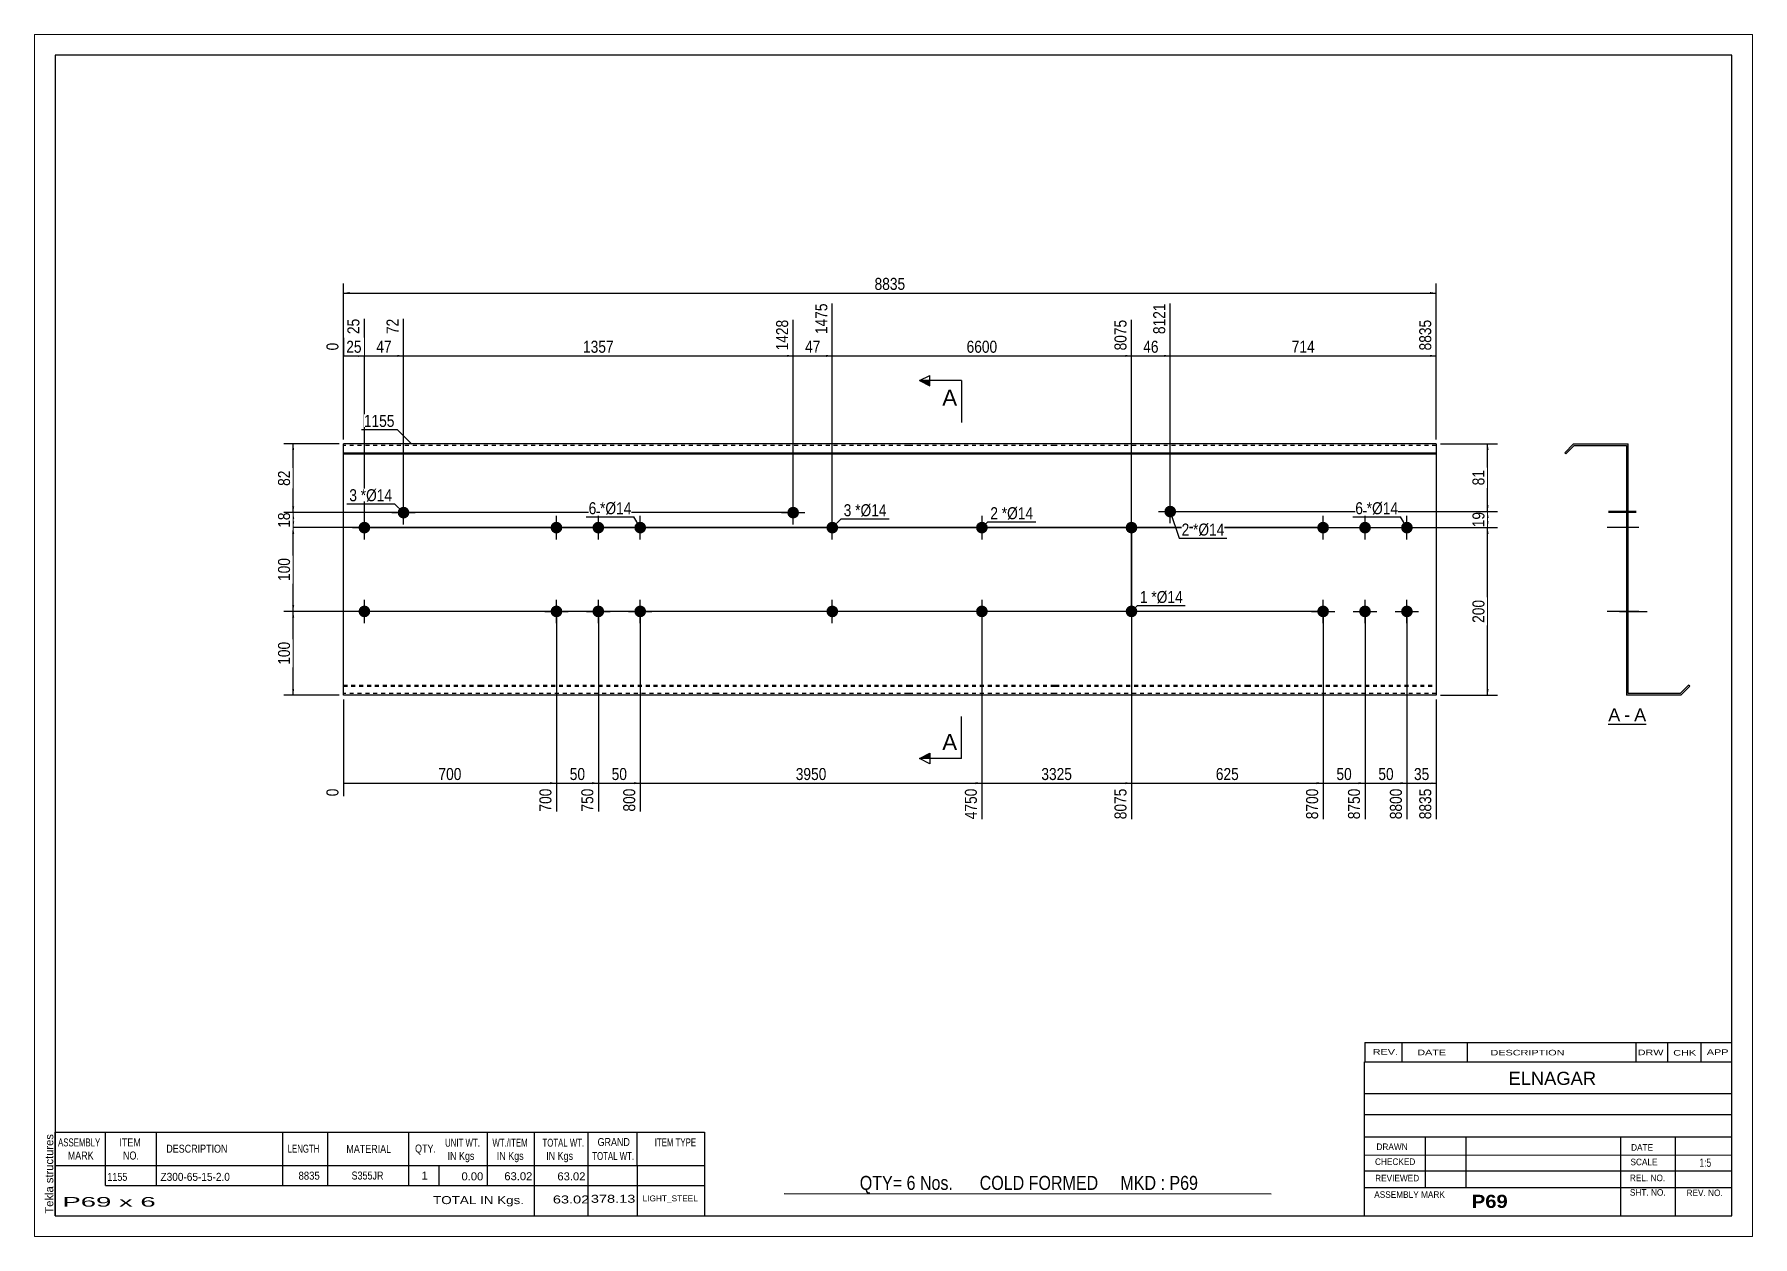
# Paper-space layout 'Layout1' of a CAD drawing. Header units: millimetres. Extents: x 0 to 410, y 0 to 287.
# The model-space entities are those that its viewports show. They can reach past a viewport. Long polylines and large blocks are cut down to what shows.
import ezdxf

# ---------------------------------------------------------------- set-up
doc = ezdxf.new("R2010")
doc.units = ezdxf.units.MM
doc.linetypes.add('DXK_LINE_DOT1', pattern=[1.8814, 0.9407, -0.9407])
doc.layers.add('Viewport layer', color=7, linetype='Continuous', plot=False)
doc.styles.add('Arial', font='ARIAL.TTF', dxfattribs={"height": 0.2})
doc.styles.add('Arial Bold', font='ARIALBD.TTF', dxfattribs={"height": 0.2})
doc.styles.add('Arial Narrow', font='ARIALN.TTF', dxfattribs={"height": 0.2})

# ---------------------------------------------------------------- blocks, each defined once
blk = doc.blocks.new('Unknown-629086529-1922')
at = {"color": 5, "linetype": 'Continuous'}
for p, q in [((331.25, 122.75), (-68.75, 122.75)), ((-68.75, 122.75), (-68.75, -154.25)), ((331.25, -154.25), (331.25, 122.75)), ((-68.75, -154.25), (331.25, -154.25))]:
    blk.add_line(p, q, dxfattribs=at)
at = {"color": 174, "linetype": 'Continuous', "style": 'Arial'}
blk.add_text('Tekla structures', height=1.9102, rotation=90, dxfattribs=at).set_placement((-69.25, -153.75))
blk = doc.blocks.new('Unknown-629086529-12 - 1236')
at = {"color": 7, "linetype": 'Continuous'}
blk.add_line((301.81, -36.95), (310.84, -36.95), dxfattribs=at)
at = {"color": 0, "linetype": 'Continuous'}
blk.add_wipeout([(304.65, -36.2), (304.65, -33), (301.81, -33), (301.81, -36.2)], dxfattribs=at)
blk.add_wipeout([(307.03, -36.2), (307.03, -33), (305.61, -33), (305.61, -36.2)], dxfattribs=at)
at = {"color": 96, "linetype": 'Continuous', "style": 'Arial'}
blk.add_text('A', height=3.06, dxfattribs=at).set_placement((301.81, -36.2))
at = {"color": 0, "linetype": 'Continuous'}
blk.add_wipeout([(310.84, -36.2), (310.84, -33), (307.99, -33), (307.99, -36.2)], dxfattribs=at)
at = {"color": 96, "linetype": 'Continuous', "style": 'Arial'}
for s, p in [('-', (305.61, -36.2)), ('A', (307.99, -36.2))]:
    blk.add_text(s, height=3.06, dxfattribs=at).set_placement(p)
blk = doc.blocks.new('Bolt-629086529-1223 - 1203')
at = {"linetype": 'Continuous'}
blk.add_hatch(color=3, dxfattribs=at).paths.add_polyline_path([(3.6, 10, -1), (6.4, 10, -1)])
at = {"color": 3, "linetype": 'Continuous'}
for p, q in [((5, 7.2), (5, 12.8)), ((2.2, 10), (7.8, 10))]:
    blk.add_line(p, q, dxfattribs=at)
blk = doc.blocks.new('Part-629086529-1218 - 1203')
at = {"color": 2, "linetype": 'Continuous'}
for p, q in [((0, -30), (0, 30)), ((32.53, 30), (0, 30)), ((89.02, 30), (32.63, 30)), ((134.84, 30), (89.12, 30)), ((169.74, 30), (134.94, 30)), ((215.47, 30), (169.84, 30)), ((260.76, 30), (215.57, 30)), ((260.76, 30), (260.76, -30)), ((0, 27.88), (32.53, 27.88)), ((0, 27.6), (32.53, 27.6)), ((32.63, 27.88), (89.02, 27.88)), ((32.63, 27.6), (89.02, 27.6)), ((89.12, 27.88), (134.84, 27.88)), ((89.12, 27.6), (134.84, 27.6)), ((134.94, 27.88), (169.74, 27.88)), ((134.94, 27.6), (169.74, 27.6)), ((169.84, 27.88), (215.47, 27.88)), ((169.84, 27.6), (215.47, 27.6)), ((215.57, 27.88), (260.76, 27.88)), ((215.57, 27.6), (260.76, 27.6)), ((32.53, -30), (0, -30)), ((89.02, -30), (32.63, -30)), ((134.84, -30), (89.12, -30)), ((169.74, -30), (134.94, -30)), ((215.47, -30), (169.84, -30)), ((260.76, -30), (215.57, -30))]:
    blk.add_line(p, q, dxfattribs=at)
at = {"color": 7, "linetype": 'DXK_LINE_DOT1'}
for p, q in [((32.53, 29.6), (0, 29.6)), ((89.02, 29.6), (32.63, 29.6)), ((134.84, 29.6), (89.12, 29.6)), ((169.74, 29.6), (134.94, 29.6)), ((215.47, 29.6), (169.84, 29.6)), ((260.76, 29.6), (215.57, 29.6)), ((0, -27.6), (32.53, -27.6)), ((0, -27.88), (32.53, -27.88)), ((32.63, -27.6), (89.02, -27.6)), ((32.63, -27.88), (89.02, -27.88)), ((89.12, -27.6), (134.84, -27.6)), ((89.12, -27.88), (134.84, -27.88)), ((134.94, -27.6), (169.74, -27.6)), ((134.94, -27.88), (169.74, -27.88)), ((169.84, -27.6), (215.47, -27.6)), ((169.84, -27.88), (215.47, -27.88)), ((215.57, -27.6), (260.76, -27.6)), ((215.57, -27.88), (260.76, -27.88)), ((32.53, -29.6), (0, -29.6)), ((89.02, -29.6), (32.63, -29.6)), ((134.84, -29.6), (89.12, -29.6)), ((169.74, -29.6), (134.94, -29.6)), ((215.47, -29.6), (169.84, -29.6)), ((260.76, -29.6), (215.57, -29.6))]:
    blk.add_line(p, q, dxfattribs=at)
blk = doc.blocks.new('Bolt-629086529-1219 - 1203')
at = {"linetype": 'Continuous'}
for points in [[(232.36, 10, -1), (235.16, 10, -1)], [(242.36, 10, -1), (245.16, 10, -1)], [(252.36, 10, -1), (255.16, 10, -1)], [(232.36, -10, -1), (235.16, -10, -1)], [(242.36, -10, -1), (245.16, -10, -1)], [(252.36, -10, -1), (255.16, -10, -1)]]:
    blk.add_hatch(color=3, dxfattribs=at).paths.add_polyline_path(points)
at = {"color": 3, "linetype": 'Continuous'}
for p, q in [((233.76, 7.2), (233.76, 12.8)), ((243.76, 7.2), (243.76, 12.8)), ((253.76, 7.2), (253.76, 12.8)), ((230.96, 10), (236.56, 10)), ((240.96, 10), (246.56, 10)), ((250.96, 10), (256.56, 10)), ((233.76, -12.8), (233.76, -7.2)), ((243.76, -12.8), (243.76, -7.2)), ((253.76, -12.8), (253.76, -7.2)), ((230.96, -10), (236.56, -10)), ((240.96, -10), (246.56, -10)), ((250.96, -10), (256.56, -10))]:
    blk.add_line(p, q, dxfattribs=at)
blk = doc.blocks.new('Bolt-629086529-1220 - 1203')
at = {"linetype": 'Continuous'}
for points in [[(49.42, 10, -1), (52.22, 10, -1)], [(59.42, 10, -1), (62.22, 10, -1)], [(69.42, 10, -1), (72.22, 10, -1)], [(49.42, -10, -1), (52.22, -10, -1)], [(59.42, -10, -1), (62.22, -10, -1)], [(69.42, -10, -1), (72.22, -10, -1)]]:
    blk.add_hatch(color=3, dxfattribs=at).paths.add_polyline_path(points)
at = {"color": 3, "linetype": 'Continuous'}
for p, q in [((50.82, 7.2), (50.82, 12.8)), ((60.82, 7.2), (60.82, 12.8)), ((70.82, 7.2), (70.82, 12.8)), ((48.02, 10), (53.62, 10)), ((58.02, 10), (63.62, 10)), ((68.02, 10), (73.62, 10)), ((50.82, -12.8), (50.82, -7.2)), ((60.82, -12.8), (60.82, -7.2)), ((70.82, -12.8), (70.82, -7.2)), ((48.02, -10), (53.62, -10)), ((58.02, -10), (63.62, -10)), ((68.02, -10), (73.62, -10))]:
    blk.add_line(p, q, dxfattribs=at)
blk = doc.blocks.new('Bolt-629086529-1221 - 1203')
at = {"linetype": 'Continuous'}
blk.add_hatch(color=3, dxfattribs=at).paths.add_polyline_path([(105.91, 13.58, -1), (108.71, 13.58, -1)])
at = {"color": 3, "linetype": 'Continuous'}
for p, q in [((104.51, 13.58), (110.11, 13.58)), ((107.31, 10.78), (107.31, 16.38))]:
    blk.add_line(p, q, dxfattribs=at)
blk = doc.blocks.new('Bolt-629086529-1222 - 1203')
at = {"linetype": 'Continuous'}
blk.add_hatch(color=3, dxfattribs=at).paths.add_polyline_path([(12.94, 13.58, -1), (15.74, 13.58, -1)])
at = {"color": 3, "linetype": 'Continuous'}
for p, q in [((11.54, 13.58), (17.14, 13.58)), ((14.34, 10.78), (14.34, 16.38))]:
    blk.add_line(p, q, dxfattribs=at)
blk = doc.blocks.new('Bolt-629086529-1224 - 1203')
at = {"linetype": 'Continuous'}
blk.add_hatch(color=3, dxfattribs=at).paths.add_polyline_path([(115.25, 10, -1), (118.05, 10, -1)])
at = {"color": 3, "linetype": 'Continuous'}
for p, q in [((116.65, 7.2), (116.65, 12.8)), ((113.85, 10), (119.45, 10))]:
    blk.add_line(p, q, dxfattribs=at)
blk = doc.blocks.new('Bolt-629086529-1225 - 1203')
at = {"linetype": 'Continuous'}
blk.add_hatch(color=3, dxfattribs=at).paths.add_polyline_path([(195.88, 13.83, -1), (198.68, 13.83, -1)])
at = {"color": 3, "linetype": 'Continuous'}
for p, q in [((197.28, 11.03), (197.28, 16.63)), ((194.48, 13.83), (200.08, 13.83))]:
    blk.add_line(p, q, dxfattribs=at)
blk = doc.blocks.new('Bolt-629086529-1226 - 1203')
at = {"linetype": 'Continuous'}
blk.add_hatch(color=3, dxfattribs=at).paths.add_polyline_path([(115.25, -10, -1), (118.05, -10, -1)])
at = {"color": 3, "linetype": 'Continuous'}
for p, q in [((116.65, -12.8), (116.65, -7.2)), ((119.45, -10), (113.85, -10))]:
    blk.add_line(p, q, dxfattribs=at)
blk = doc.blocks.new('Bolt-629086529-1227 - 1203')
at = {"linetype": 'Continuous'}
blk.add_hatch(color=3, dxfattribs=at).paths.add_polyline_path([(3.6, -10, -1), (6.4, -10, -1)])
at = {"color": 3, "linetype": 'Continuous'}
for p, q in [((5, -12.8), (5, -7.2)), ((7.8, -10), (2.2, -10))]:
    blk.add_line(p, q, dxfattribs=at)
blk = doc.blocks.new('Bolt-629086529-1228 - 1203')
at = {"linetype": 'Continuous'}
blk.add_hatch(color=3, dxfattribs=at).paths.add_polyline_path([(186.64, 10, -1), (189.44, 10, -1)])
at = {"color": 3, "linetype": 'Continuous'}
for p, q in [((188.04, 7.2), (188.04, 12.8)), ((185.24, 10), (190.84, 10))]:
    blk.add_line(p, q, dxfattribs=at)
blk = doc.blocks.new('Bolt-629086529-1229 - 1203')
at = {"linetype": 'Continuous'}
blk.add_hatch(color=3, dxfattribs=at).paths.add_polyline_path([(189.44, -10, -1), (186.64, -10, -1)])
at = {"color": 3, "linetype": 'Continuous'}
for p, q in [((188.04, -7.2), (188.04, -12.8)), ((190.84, -10), (185.24, -10))]:
    blk.add_line(p, q, dxfattribs=at)
blk = doc.blocks.new('Bolt-629086529-1230 - 1203')
at = {"linetype": 'Continuous'}
for points in [[(153.74, 10, -1), (150.94, 10, -1)], [(153.74, -10, -1), (150.94, -10, -1)]]:
    blk.add_hatch(color=3, dxfattribs=at).paths.add_polyline_path(points)
at = {"color": 3, "linetype": 'Continuous'}
for p, q in [((152.34, 12.8), (152.34, 7.2)), ((155.14, 10), (149.54, 10)), ((152.34, -7.2), (152.34, -12.8)), ((155.14, -10), (149.54, -10))]:
    blk.add_line(p, q, dxfattribs=at)
blk = doc.blocks.new('Bolt-629086529-1240 - 1236')
at = {"linetype": 'Continuous'}
for points in [[(306.12, 11.4), (306.12, 8.6), (306.52, 8.6), (306.52, 11.4)], [(306.12, 11.4), (306.12, 8.6), (306.52, 8.6), (306.52, 11.4)], [(306.12, 11.4), (306.12, 8.6), (306.52, 8.6), (306.52, 11.4)], [(306.12, -8.6), (306.12, -11.4), (306.52, -11.4), (306.52, -8.6)], [(306.12, -8.6), (306.12, -11.4), (306.52, -11.4), (306.52, -8.6)], [(306.12, -8.6), (306.12, -11.4), (306.52, -11.4), (306.52, -8.6)]]:
    blk.add_hatch(color=3, dxfattribs=at).paths.add_polyline_path(points)
at = {"color": 3, "linetype": 'Continuous'}
for p, q in [((309.12, 10), (301.52, 10)), ((309.12, 10), (301.52, 10)), ((309.12, 10), (301.52, 10)), ((306.52, 11.4), (306.12, 11.4)), ((306.52, 11.4), (306.12, 11.4)), ((306.52, 11.4), (306.12, 11.4)), ((306.52, 8.6), (306.12, 8.6)), ((306.52, 8.6), (306.12, 8.6)), ((306.52, 8.6), (306.12, 8.6)), ((309.12, -10), (301.52, -10)), ((309.12, -10), (301.52, -10)), ((309.12, -10), (301.52, -10)), ((306.52, -8.6), (306.12, -8.6)), ((306.52, -8.6), (306.12, -8.6)), ((306.52, -8.6), (306.12, -8.6)), ((306.52, -11.4), (306.12, -11.4)), ((306.52, -11.4), (306.12, -11.4)), ((306.52, -11.4), (306.12, -11.4))]:
    blk.add_line(p, q, dxfattribs=at)
blk = doc.blocks.new('Part-629086529-1238 - 1236')
at = {"color": 2, "linetype": 'Continuous'}
for p, q in [((293.52, 30), (291.4, 27.88)), ((291.68, 27.6), (293.69, 29.6)), ((293.52, 30), (306.52, 30)), ((293.69, 29.6), (306.12, 29.6)), ((306.12, 29.6), (306.12, -30)), ((306.52, -29.6), (306.52, 30)), ((291.4, 27.88), (291.68, 27.6)), ((320.96, -27.6), (318.96, -29.6)), ((319.12, -30), (321.24, -27.88)), ((321.24, -27.88), (320.96, -27.6)), ((319.12, -30), (306.12, -30)), ((318.96, -29.6), (306.52, -29.6))]:
    blk.add_line(p, q, dxfattribs=at)
blk = doc.blocks.new('Bolt-629086529-1239 - 1236')
at = {"linetype": 'Continuous'}
for points in [[(306.12, 11.4), (306.12, 8.6), (306.52, 8.6), (306.52, 11.4)], [(306.12, 11.4), (306.12, 8.6), (306.52, 8.6), (306.52, 11.4)], [(306.12, 11.4), (306.12, 8.6), (306.52, 8.6), (306.52, 11.4)], [(306.12, -8.6), (306.12, -11.4), (306.52, -11.4), (306.52, -8.6)], [(306.12, -8.6), (306.12, -11.4), (306.52, -11.4), (306.52, -8.6)], [(306.12, -8.6), (306.12, -11.4), (306.52, -11.4), (306.52, -8.6)]]:
    blk.add_hatch(color=3, dxfattribs=at).paths.add_polyline_path(points)
at = {"color": 3, "linetype": 'Continuous'}
for p, q in [((309.12, 10), (301.52, 10)), ((309.12, 10), (301.52, 10)), ((309.12, 10), (301.52, 10)), ((306.52, 11.4), (306.12, 11.4)), ((306.52, 11.4), (306.12, 11.4)), ((306.52, 11.4), (306.12, 11.4)), ((306.52, 8.6), (306.12, 8.6)), ((306.52, 8.6), (306.12, 8.6)), ((306.52, 8.6), (306.12, 8.6)), ((309.12, -10), (301.52, -10)), ((309.12, -10), (301.52, -10)), ((309.12, -10), (301.52, -10)), ((306.52, -8.6), (306.12, -8.6)), ((306.52, -8.6), (306.12, -8.6)), ((306.52, -8.6), (306.12, -8.6)), ((306.52, -11.4), (306.12, -11.4)), ((306.52, -11.4), (306.12, -11.4)), ((306.52, -11.4), (306.12, -11.4))]:
    blk.add_line(p, q, dxfattribs=at)
blk = doc.blocks.new('Bolt-629086529-1241 - 1236')
at = {"linetype": 'Continuous'}
blk.add_hatch(color=3, dxfattribs=at).paths.add_polyline_path([(306.12, 14.98), (306.12, 12.18), (306.52, 12.18), (306.52, 14.98)])
at = {"color": 3, "linetype": 'Continuous'}
for p, q in [((308.42, 13.58), (301.82, 13.58)), ((306.52, 14.98), (306.12, 14.98)), ((306.52, 12.18), (306.12, 12.18))]:
    blk.add_line(p, q, dxfattribs=at)
blk = doc.blocks.new('Bolt-629086529-1242 - 1236')
at = {"linetype": 'Continuous'}
blk.add_hatch(color=3, dxfattribs=at).paths.add_polyline_path([(306.12, 14.98), (306.12, 12.18), (306.52, 12.18), (306.52, 14.98)])
at = {"color": 3, "linetype": 'Continuous'}
for p, q in [((308.42, 13.58), (301.82, 13.58)), ((306.52, 14.98), (306.12, 14.98)), ((306.52, 12.18), (306.12, 12.18))]:
    blk.add_line(p, q, dxfattribs=at)
blk = doc.blocks.new('Bolt-629086529-1243 - 1236')
at = {"linetype": 'Continuous'}
blk.add_hatch(color=3, dxfattribs=at).paths.add_polyline_path([(306.12, 11.4), (306.12, 8.6), (306.52, 8.6), (306.52, 11.4)])
at = {"color": 3, "linetype": 'Continuous'}
for p, q in [((308.42, 10), (301.82, 10)), ((306.52, 11.4), (306.12, 11.4)), ((306.52, 8.6), (306.12, 8.6))]:
    blk.add_line(p, q, dxfattribs=at)
blk = doc.blocks.new('Bolt-629086529-1244 - 1236')
at = {"linetype": 'Continuous'}
blk.add_hatch(color=3, dxfattribs=at).paths.add_polyline_path([(306.12, 11.4), (306.12, 8.6), (306.52, 8.6), (306.52, 11.4)])
at = {"color": 3, "linetype": 'Continuous'}
for p, q in [((308.42, 10), (301.82, 10)), ((306.52, 11.4), (306.12, 11.4)), ((306.52, 8.6), (306.12, 8.6))]:
    blk.add_line(p, q, dxfattribs=at)
blk = doc.blocks.new('Bolt-629086529-1245 - 1236')
at = {"linetype": 'Continuous'}
blk.add_hatch(color=3, dxfattribs=at).paths.add_polyline_path([(306.12, 15.23), (306.12, 12.43), (306.52, 12.43), (306.52, 15.23)])
at = {"color": 3, "linetype": 'Continuous'}
for p, q in [((308.42, 13.83), (301.82, 13.83)), ((306.52, 15.23), (306.12, 15.23)), ((306.52, 12.43), (306.12, 12.43))]:
    blk.add_line(p, q, dxfattribs=at)
blk = doc.blocks.new('Bolt-629086529-1246 - 1236')
at = {"linetype": 'Continuous'}
blk.add_hatch(color=3, dxfattribs=at).paths.add_polyline_path([(306.12, -8.6), (306.12, -11.4), (306.52, -11.4), (306.52, -8.6)])
at = {"color": 3, "linetype": 'Continuous'}
for p, q in [((304.52, -10), (311.12, -10)), ((306.12, -8.6), (306.52, -8.6)), ((306.12, -11.4), (306.52, -11.4))]:
    blk.add_line(p, q, dxfattribs=at)
blk = doc.blocks.new('Bolt-629086529-1247 - 1236')
at = {"linetype": 'Continuous'}
blk.add_hatch(color=3, dxfattribs=at).paths.add_polyline_path([(306.12, -8.6), (306.12, -11.4), (306.52, -11.4), (306.52, -8.6)])
at = {"color": 3, "linetype": 'Continuous'}
for p, q in [((304.52, -10), (311.12, -10)), ((306.12, -8.6), (306.52, -8.6)), ((306.12, -11.4), (306.52, -11.4))]:
    blk.add_line(p, q, dxfattribs=at)
blk = doc.blocks.new('Bolt-629086529-1248 - 1236')
at = {"linetype": 'Continuous'}
blk.add_hatch(color=3, dxfattribs=at).paths.add_polyline_path([(306.12, 11.4), (306.12, 8.6), (306.52, 8.6), (306.52, 11.4)])
at = {"color": 3, "linetype": 'Continuous'}
for p, q in [((308.42, 10), (301.82, 10)), ((306.52, 11.4), (306.12, 11.4)), ((306.52, 8.6), (306.12, 8.6))]:
    blk.add_line(p, q, dxfattribs=at)
blk = doc.blocks.new('Bolt-629086529-1249 - 1236')
at = {"linetype": 'Continuous'}
blk.add_hatch(color=3, dxfattribs=at).paths.add_polyline_path([(306.52, -11.4), (306.52, -8.6), (306.12, -8.6), (306.12, -11.4)])
at = {"color": 3, "linetype": 'Continuous'}
for p, q in [((306.52, -8.6), (306.12, -8.6)), ((308.12, -10), (306.12, -10)), ((306.52, -11.4), (306.12, -11.4))]:
    blk.add_line(p, q, dxfattribs=at)
blk = doc.blocks.new('Bolt-629086529-1250 - 1236')
at = {"linetype": 'Continuous'}
for points in [[(306.52, 8.6), (306.52, 11.4), (306.12, 11.4), (306.12, 8.6)], [(306.52, -11.4), (306.52, -8.6), (306.12, -8.6), (306.12, -11.4)]]:
    blk.add_hatch(color=3, dxfattribs=at).paths.add_polyline_path(points)
at = {"color": 3, "linetype": 'Continuous'}
for p, q in [((306.52, 10), (302.12, 10)), ((306.52, 11.4), (306.12, 11.4)), ((306.52, 8.6), (306.12, 8.6)), ((306.52, -10), (302.12, -10)), ((306.52, -8.6), (306.12, -8.6)), ((306.52, -11.4), (306.12, -11.4))]:
    blk.add_line(p, q, dxfattribs=at)
blk = doc.blocks.new('StraightDimension-629086529-1367 - 1203')
at = {"linetype": 'Continuous'}
for points in [[(272.75, 12.33), (273, 13.83), (273.25, 12.33)], [(273.25, 11.5), (273, 10), (272.75, 11.5)]]:
    blk.add_hatch(color=7, dxfattribs=at).paths.add_polyline_path(points)
at = {"color": 7, "linetype": 'Continuous'}
for p, q in [((198.28, 13.83), (275.4, 13.83)), ((273, 10), (273, 13.83)), ((6, 10), (275.4, 10))]:
    blk.add_line(p, q, dxfattribs=at)
at = {"color": 0}
blk.add_wipeout([(272.85, 14.34), (268.65, 14.34), (268.65, 9.49), (272.85, 9.49)], dxfattribs=at)
at = {"color": 3, "style": 'Arial Narrow'}
blk.add_text('19', height=2.863, rotation=90.0002, dxfattribs=at).set_placement((272.25, 10.09))
blk = doc.blocks.new('StraightDimension-629086529-1303 - 1203')
at = {"linetype": 'Continuous'}
blk.add_hatch(color=7, dxfattribs=at).paths.add_polyline_path([(12.84, 51.25), (14.34, 51), (12.84, 50.75)])
at = {"color": 7, "linetype": 'Continuous'}
for p, q in [((5, 11), (5, 59.86)), ((14.34, 14.58), (14.34, 59.86)), ((5, 51), (14.34, 51))]:
    blk.add_line(p, q, dxfattribs=at)
at = {"color": 0}
blk.add_wipeout([(12.1, 51.15), (12.1, 55.35), (7.24, 55.35), (7.24, 51.15)], dxfattribs=at)
at = {"color": 0, "linetype": 'Continuous'}
blk.add_wipeout([(13.74, 60.46), (9.54, 60.46), (9.54, 55.6), (13.74, 55.6)], dxfattribs=at)
at = {"color": 3, "linetype": 'Continuous', "style": 'Arial Narrow'}
blk.add_text('72', height=2.863, rotation=90.0002, dxfattribs=at).set_placement((13.14, 56.2))
at = {"color": 3, "style": 'Arial Narrow'}
blk.add_text('47', height=2.863, dxfattribs=at).set_placement((7.84, 51.75))
blk = doc.blocks.new('StraightDimension-629086529-1301 - 1203')
at = {"linetype": 'Continuous'}
blk.add_hatch(color=7, dxfattribs=at).paths.add_polyline_path([(115.15, 51.25), (116.65, 51), (115.15, 50.75)])
at = {"color": 7, "linetype": 'Continuous'}
for p, q in [((116.65, 11), (116.65, 63.51)), ((107.31, 14.58), (107.31, 59.61)), ((107.31, 51), (116.65, 51))]:
    blk.add_line(p, q, dxfattribs=at)
at = {"color": 0}
blk.add_wipeout([(114.41, 51.15), (114.41, 55.35), (109.55, 55.35), (109.55, 51.15)], dxfattribs=at)
at = {"color": 0, "linetype": 'Continuous'}
blk.add_wipeout([(116.05, 64.11), (111.85, 64.11), (111.85, 55.6), (116.05, 55.6)], dxfattribs=at)
at = {"color": 3, "linetype": 'Continuous', "style": 'Arial Narrow'}
blk.add_text('1475', height=2.863, rotation=90.0002, dxfattribs=at).set_placement((115.45, 56.2))
at = {"color": 3, "style": 'Arial Narrow'}
blk.add_text('47', height=2.863, dxfattribs=at).set_placement((110.15, 51.75))
blk = doc.blocks.new('StraightDimension-629086529-1261 - 1203')
at = {"linetype": 'Continuous'}
blk.add_hatch(color=7, dxfattribs=at).paths.add_polyline_path([(259.26, -50.75), (260.76, -51), (259.26, -51.25)])
at = {"color": 7, "linetype": 'Continuous'}
for p, q in [((253.76, -11), (253.76, -59.61)), ((260.76, -31), (260.76, -59.61)), ((253.76, -51), (260.76, -51))]:
    blk.add_line(p, q, dxfattribs=at)
at = {"color": 0}
blk.add_wipeout([(259.69, -50.85), (259.69, -46.65), (254.84, -46.65), (254.84, -50.85)], dxfattribs=at)
at = {"color": 0, "linetype": 'Continuous'}
blk.add_wipeout([(260.16, -51.7), (255.96, -51.7), (255.96, -60.21), (260.16, -60.21)], dxfattribs=at)
at = {"color": 3, "style": 'Arial Narrow'}
blk.add_text('35', height=2.863, dxfattribs=at).set_placement((255.44, -50.25))
at = {"color": 3, "linetype": 'Continuous', "style": 'Arial Narrow'}
blk.add_text('8835', height=2.863, rotation=90.0002, dxfattribs=at).set_placement((259.56, -59.61))
blk = doc.blocks.new('StraightDimension-629086529-1333 - 1203')
at = {"linetype": 'Continuous'}
for points in [[(-12.25, -11.5), (-12, -10), (-11.75, -11.5)], [(-11.75, -28.5), (-12, -30), (-12.25, -28.5)]]:
    blk.add_hatch(color=7, dxfattribs=at).paths.add_polyline_path(points)
at = {"color": 7, "linetype": 'Continuous'}
for p, q in [((232.76, -10), (-14.25, -10)), ((-12, -30), (-12, -10)), ((-1, -30), (-14.25, -30))]:
    blk.add_line(p, q, dxfattribs=at)
at = {"color": 0}
blk.add_wipeout([(-12.15, -16.66), (-16.35, -16.66), (-16.35, -23.34), (-12.15, -23.34)], dxfattribs=at)
at = {"color": 3, "style": 'Arial Narrow'}
blk.add_text('100', height=2.863, rotation=90.0002, dxfattribs=at).set_placement((-12.75, -22.74))
blk = doc.blocks.new('StraightDimension-629086529-1262 - 1203')
at = {"linetype": 'Continuous'}
blk.add_hatch(color=7, dxfattribs=at).paths.add_polyline_path([(252.26, -50.75), (253.76, -51), (252.26, -51.25)])
at = {"color": 7, "linetype": 'Continuous'}
for p, q in [((243.76, -11), (243.76, -59.61)), ((253.76, -11), (253.76, -59.61)), ((243.76, -51), (253.76, -51))]:
    blk.add_line(p, q, dxfattribs=at)
at = {"color": 0}
blk.add_wipeout([(251.19, -50.85), (251.19, -46.65), (246.34, -46.65), (246.34, -50.85)], dxfattribs=at)
at = {"color": 0, "linetype": 'Continuous'}
blk.add_wipeout([(253.16, -51.7), (248.96, -51.7), (248.96, -60.21), (253.16, -60.21)], dxfattribs=at)
at = {"color": 3, "style": 'Arial Narrow'}
blk.add_text('50', height=2.863, dxfattribs=at).set_placement((246.94, -50.25))
at = {"color": 3, "linetype": 'Continuous', "style": 'Arial Narrow'}
blk.add_text('8800', height=2.863, rotation=90.0002, dxfattribs=at).set_placement((252.56, -59.61))
blk = doc.blocks.new('StraightDimension-629086529-1263 - 1203')
at = {"linetype": 'Continuous'}
blk.add_hatch(color=7, dxfattribs=at).paths.add_polyline_path([(242.26, -50.75), (243.76, -51), (242.26, -51.25)])
at = {"color": 7, "linetype": 'Continuous'}
for p, q in [((233.76, -11), (233.76, -59.61)), ((243.76, -11), (243.76, -59.61)), ((233.76, -51), (243.76, -51))]:
    blk.add_line(p, q, dxfattribs=at)
at = {"color": 0}
blk.add_wipeout([(241.19, -50.85), (241.19, -46.65), (236.34, -46.65), (236.34, -50.85)], dxfattribs=at)
at = {"color": 0, "linetype": 'Continuous'}
blk.add_wipeout([(243.16, -51.7), (238.96, -51.7), (238.96, -60.21), (243.16, -60.21)], dxfattribs=at)
at = {"color": 3, "style": 'Arial Narrow'}
blk.add_text('50', height=2.863, dxfattribs=at).set_placement((236.94, -50.25))
at = {"color": 3, "linetype": 'Continuous', "style": 'Arial Narrow'}
blk.add_text('8750', height=2.863, rotation=90.0002, dxfattribs=at).set_placement((242.56, -59.61))
blk = doc.blocks.new('StraightDimension-629086529-1264 - 1203')
at = {"linetype": 'Continuous'}
blk.add_hatch(color=7, dxfattribs=at).paths.add_polyline_path([(232.26, -50.75), (233.76, -51), (232.26, -51.25)])
at = {"color": 7, "linetype": 'Continuous'}
for p, q in [((188.04, 9), (188.04, -59.61)), ((233.76, -11), (233.76, -59.61)), ((188.04, -51), (233.76, -51))]:
    blk.add_line(p, q, dxfattribs=at)
at = {"color": 0}
blk.add_wipeout([(214.24, -50.85), (214.24, -46.65), (207.56, -46.65), (207.56, -50.85)], dxfattribs=at)
at = {"color": 0, "linetype": 'Continuous'}
blk.add_wipeout([(233.16, -51.7), (228.96, -51.7), (228.96, -60.21), (233.16, -60.21)], dxfattribs=at)
at = {"color": 3, "style": 'Arial Narrow'}
blk.add_text('625', height=2.863, dxfattribs=at).set_placement((208.16, -50.25))
at = {"color": 3, "linetype": 'Continuous', "style": 'Arial Narrow'}
blk.add_text('8700', height=2.863, rotation=90.0002, dxfattribs=at).set_placement((232.56, -59.61))
blk = doc.blocks.new('StraightDimension-629086529-1265 - 1203')
at = {"linetype": 'Continuous'}
blk.add_hatch(color=7, dxfattribs=at).paths.add_polyline_path([(186.54, -50.75), (188.04, -51), (186.54, -51.25)])
at = {"color": 7, "linetype": 'Continuous'}
for p, q in [((188.04, 9), (188.04, -59.61)), ((152.34, -11), (152.34, -59.61)), ((152.34, -51), (188.04, -51))]:
    blk.add_line(p, q, dxfattribs=at)
at = {"color": 0}
blk.add_wipeout([(174.45, -50.85), (174.45, -46.65), (165.93, -46.65), (165.93, -50.85)], dxfattribs=at)
at = {"color": 0, "linetype": 'Continuous'}
blk.add_wipeout([(187.44, -51.7), (183.24, -51.7), (183.24, -60.21), (187.44, -60.21)], dxfattribs=at)
at = {"color": 3, "style": 'Arial Narrow'}
blk.add_text('3325', height=2.863, dxfattribs=at).set_placement((166.53, -50.25))
at = {"color": 3, "linetype": 'Continuous', "style": 'Arial Narrow'}
blk.add_text('8075', height=2.863, rotation=90.0002, dxfattribs=at).set_placement((186.84, -59.61))
blk = doc.blocks.new('StraightDimension-629086529-1266 - 1203')
at = {"linetype": 'Continuous'}
blk.add_hatch(color=7, dxfattribs=at).paths.add_polyline_path([(150.84, -50.75), (152.34, -51), (150.84, -51.25)])
at = {"color": 7, "linetype": 'Continuous'}
for p, q in [((70.82, -11), (70.82, -57.78)), ((152.34, -11), (152.34, -59.61)), ((70.82, -51), (152.34, -51))]:
    blk.add_line(p, q, dxfattribs=at)
at = {"color": 0}
blk.add_wipeout([(115.84, -50.85), (115.84, -46.65), (107.33, -46.65), (107.33, -50.85)], dxfattribs=at)
at = {"color": 0, "linetype": 'Continuous'}
blk.add_wipeout([(151.74, -51.7), (147.54, -51.7), (147.54, -60.21), (151.74, -60.21)], dxfattribs=at)
at = {"color": 3, "style": 'Arial Narrow'}
blk.add_text('3950', height=2.863, dxfattribs=at).set_placement((107.93, -50.25))
at = {"color": 3, "linetype": 'Continuous', "style": 'Arial Narrow'}
blk.add_text('4750', height=2.863, rotation=90.0002, dxfattribs=at).set_placement((151.14, -59.61))
blk = doc.blocks.new('StraightDimension-629086529-1332 - 1203')
at = {"linetype": 'Continuous'}
for points in [[(-12.25, 8.5), (-12, 10), (-11.75, 8.5)], [(-11.75, -8.5), (-12, -10), (-12.25, -8.5)]]:
    blk.add_hatch(color=7, dxfattribs=at).paths.add_polyline_path(points)
at = {"color": 7, "linetype": 'Continuous'}
for p, q in [((232.76, 10), (-14.25, 10)), ((-12, -10), (-12, 10)), ((232.76, -10), (-14.25, -10))]:
    blk.add_line(p, q, dxfattribs=at)
at = {"color": 0}
blk.add_wipeout([(-12.15, 3.34), (-16.35, 3.34), (-16.35, -3.34), (-12.15, -3.34)], dxfattribs=at)
at = {"color": 3, "style": 'Arial Narrow'}
blk.add_text('100', height=2.863, rotation=90.0002, dxfattribs=at).set_placement((-12.75, -2.74))
blk = doc.blocks.new('StraightDimension-629086529-1267 - 1203')
at = {"linetype": 'Continuous'}
blk.add_hatch(color=7, dxfattribs=at).paths.add_polyline_path([(69.32, -50.75), (70.82, -51), (69.32, -51.25)])
at = {"color": 7, "linetype": 'Continuous'}
for p, q in [((60.82, -11), (60.82, -57.78)), ((70.82, -11), (70.82, -57.78)), ((60.82, -51), (70.82, -51))]:
    blk.add_line(p, q, dxfattribs=at)
at = {"color": 0}
blk.add_wipeout([(68.25, -50.85), (68.25, -46.65), (63.4, -46.65), (63.4, -50.85)], dxfattribs=at)
at = {"color": 0, "linetype": 'Continuous'}
blk.add_wipeout([(70.22, -51.7), (66.02, -51.7), (66.02, -58.38), (70.22, -58.38)], dxfattribs=at)
at = {"color": 3, "style": 'Arial Narrow'}
blk.add_text('50', height=2.863, dxfattribs=at).set_placement((64, -50.25))
at = {"color": 3, "linetype": 'Continuous', "style": 'Arial Narrow'}
blk.add_text('800', height=2.863, rotation=90.0002, dxfattribs=at).set_placement((69.62, -57.78))
blk = doc.blocks.new('StraightDimension-629086529-1331 - 1203')
at = {"linetype": 'Continuous'}
for points in [[(-12.25, 12.08), (-12, 13.58), (-11.75, 12.08)], [(-11.75, 11.5), (-12, 10), (-12.25, 11.5)]]:
    blk.add_hatch(color=7, dxfattribs=at).paths.add_polyline_path(points)
at = {"color": 7, "linetype": 'Continuous'}
for p, q in [((106.31, 13.58), (-14.25, 13.58)), ((-12, 10), (-12, 13.58)), ((232.76, 10), (-14.25, 10))]:
    blk.add_line(p, q, dxfattribs=at)
at = {"color": 0}
blk.add_wipeout([(-12.15, 14.22), (-16.35, 14.22), (-16.35, 9.36), (-12.15, 9.36)], dxfattribs=at)
at = {"color": 3, "style": 'Arial Narrow'}
blk.add_text('18', height=2.863, rotation=90.0002, dxfattribs=at).set_placement((-12.75, 9.96))
blk = doc.blocks.new('StraightDimension-629086529-1268 - 1203')
at = {"linetype": 'Continuous'}
blk.add_hatch(color=7, dxfattribs=at).paths.add_polyline_path([(59.32, -50.75), (60.82, -51), (59.32, -51.25)])
at = {"color": 7, "linetype": 'Continuous'}
for p, q in [((50.82, -11), (50.82, -57.78)), ((60.82, -11), (60.82, -57.78)), ((50.82, -51), (60.82, -51))]:
    blk.add_line(p, q, dxfattribs=at)
at = {"color": 0}
blk.add_wipeout([(58.25, -50.85), (58.25, -46.65), (53.4, -46.65), (53.4, -50.85)], dxfattribs=at)
at = {"color": 0, "linetype": 'Continuous'}
blk.add_wipeout([(60.22, -51.7), (56.02, -51.7), (56.02, -58.38), (60.22, -58.38)], dxfattribs=at)
at = {"color": 3, "style": 'Arial Narrow'}
blk.add_text('50', height=2.863, dxfattribs=at).set_placement((54, -50.25))
at = {"color": 3, "linetype": 'Continuous', "style": 'Arial Narrow'}
blk.add_text('750', height=2.863, rotation=90.0002, dxfattribs=at).set_placement((59.62, -57.78))
blk = doc.blocks.new('StraightDimension-629086529-1269 - 1203')
at = {"linetype": 'Continuous'}
blk.add_hatch(color=7, dxfattribs=at).paths.add_polyline_path([(49.32, -50.75), (50.82, -51), (49.32, -51.25)])
at = {"color": 7, "linetype": 'Continuous'}
for p, q in [((50.82, -11), (50.82, -57.78)), ((0, -31), (0, -54.13)), ((0, -51), (50.82, -51))]:
    blk.add_line(p, q, dxfattribs=at)
at = {"color": 0}
blk.add_wipeout([(28.75, -50.85), (28.75, -46.65), (22.07, -46.65), (22.07, -50.85)], dxfattribs=at)
at = {"color": 0, "linetype": 'Continuous'}
for points in [[(-0.6, -51.7), (-4.8, -51.7), (-4.8, -54.73), (-0.6, -54.73)], [(50.22, -51.7), (46.02, -51.7), (46.02, -58.38), (50.22, -58.38)]]:
    blk.add_wipeout(points, dxfattribs=at)
at = {"color": 3, "style": 'Arial Narrow'}
blk.add_text('700', height=2.863, dxfattribs=at).set_placement((22.67, -50.25))
at = {"color": 3, "linetype": 'Continuous', "style": 'Arial Narrow'}
for s, height, p in [('0', 2.86, (-1.2, -54.13)), ('700', 2.863, (49.62, -57.78))]:
    blk.add_text(s, height=height, rotation=90.0002, dxfattribs=at).set_placement(p)
blk = doc.blocks.new('StraightDimension-629086529-1298 - 1203')
at = {"linetype": 'Continuous'}
blk.add_hatch(color=7, dxfattribs=at).paths.add_polyline_path([(259.26, 51.25), (260.76, 51), (259.26, 50.75)])
at = {"color": 7, "linetype": 'Continuous'}
for p, q in [((197.28, 14.83), (197.28, 63.51)), ((260.76, 31), (260.76, 59.61)), ((197.28, 51), (260.76, 51))]:
    blk.add_line(p, q, dxfattribs=at)
at = {"color": 0, "linetype": 'Continuous'}
blk.add_wipeout([(260.16, 60.21), (255.96, 60.21), (255.96, 51.7), (260.16, 51.7)], dxfattribs=at)
at = {"color": 0}
blk.add_wipeout([(232.36, 51.15), (232.36, 55.35), (225.68, 55.35), (225.68, 51.15)], dxfattribs=at)
at = {"color": 3, "linetype": 'Continuous', "style": 'Arial Narrow'}
blk.add_text('8835', height=2.863, rotation=90.0002, dxfattribs=at).set_placement((259.56, 52.3))
at = {"color": 3, "style": 'Arial Narrow'}
blk.add_text('714', height=2.863, dxfattribs=at).set_placement((226.28, 51.75))
blk = doc.blocks.new('StraightDimension-629086529-1299 - 1203')
at = {"linetype": 'Continuous'}
blk.add_hatch(color=7, dxfattribs=at).paths.add_polyline_path([(195.78, 51.25), (197.28, 51), (195.78, 50.75)])
at = {"color": 7, "linetype": 'Continuous'}
for p, q in [((197.28, 14.83), (197.28, 63.51)), ((188.04, -9), (188.04, 59.61)), ((188.04, 51), (197.28, 51))]:
    blk.add_line(p, q, dxfattribs=at)
at = {"color": 0}
blk.add_wipeout([(195.08, 51.15), (195.08, 55.35), (190.23, 55.35), (190.23, 51.15)], dxfattribs=at)
at = {"color": 0, "linetype": 'Continuous'}
blk.add_wipeout([(196.68, 64.11), (192.48, 64.11), (192.48, 55.6), (196.68, 55.6)], dxfattribs=at)
at = {"color": 3, "linetype": 'Continuous', "style": 'Arial Narrow'}
blk.add_text('8121', height=2.863, rotation=90.0002, dxfattribs=at).set_placement((196.08, 56.2))
at = {"color": 3, "style": 'Arial Narrow'}
blk.add_text('46', height=2.863, dxfattribs=at).set_placement((190.83, 51.75))
blk = doc.blocks.new('StraightDimension-629086529-1300 - 1203')
at = {"linetype": 'Continuous'}
blk.add_hatch(color=7, dxfattribs=at).paths.add_polyline_path([(186.54, 51.25), (188.04, 51), (186.54, 50.75)])
at = {"color": 7, "linetype": 'Continuous'}
for p, q in [((116.65, 11), (116.65, 63.51)), ((188.04, -9), (188.04, 59.61)), ((116.65, 51), (188.04, 51))]:
    blk.add_line(p, q, dxfattribs=at)
at = {"color": 0, "linetype": 'Continuous'}
blk.add_wipeout([(187.44, 60.21), (183.24, 60.21), (183.24, 51.7), (187.44, 51.7)], dxfattribs=at)
at = {"color": 0}
blk.add_wipeout([(156.6, 51.15), (156.6, 55.35), (148.09, 55.35), (148.09, 51.15)], dxfattribs=at)
at = {"color": 3, "linetype": 'Continuous', "style": 'Arial Narrow'}
blk.add_text('8075', height=2.863, rotation=90.0002, dxfattribs=at).set_placement((186.84, 52.3))
at = {"color": 3, "style": 'Arial Narrow'}
blk.add_text('6600', height=2.863, dxfattribs=at).set_placement((148.69, 51.75))
blk = doc.blocks.new('StraightDimension-629086529-1366 - 1203')
at = {"linetype": 'Continuous'}
for points in [[(272.75, 28.5), (273, 30), (273.25, 28.5)], [(273.25, 15.33), (273, 13.83), (272.75, 15.33)]]:
    blk.add_hatch(color=7, dxfattribs=at).paths.add_polyline_path(points)
at = {"color": 7, "linetype": 'Continuous'}
for p, q in [((261.76, 30), (275.4, 30)), ((273, 13.83), (273, 30)), ((198.28, 13.83), (275.4, 13.83))]:
    blk.add_line(p, q, dxfattribs=at)
at = {"color": 0}
blk.add_wipeout([(272.85, 24.34), (268.65, 24.34), (268.65, 19.49), (272.85, 19.49)], dxfattribs=at)
at = {"color": 3, "style": 'Arial Narrow'}
blk.add_text('81', height=2.863, rotation=90.0002, dxfattribs=at).set_placement((272.25, 20.09))
blk = doc.blocks.new('StraightDimension-629086529-1302 - 1203')
at = {"linetype": 'Continuous'}
blk.add_hatch(color=7, dxfattribs=at).paths.add_polyline_path([(105.81, 51.25), (107.31, 51), (105.81, 50.75)])
at = {"color": 7, "linetype": 'Continuous'}
for p, q in [((14.34, 14.58), (14.34, 59.86)), ((107.31, 14.58), (107.31, 59.61)), ((14.34, 51), (107.31, 51))]:
    blk.add_line(p, q, dxfattribs=at)
at = {"color": 0, "linetype": 'Continuous'}
blk.add_wipeout([(106.71, 60.21), (102.51, 60.21), (102.51, 51.7), (106.71, 51.7)], dxfattribs=at)
at = {"color": 0}
blk.add_wipeout([(65.08, 51.15), (65.08, 55.35), (56.57, 55.35), (56.57, 51.15)], dxfattribs=at)
at = {"color": 3, "linetype": 'Continuous', "style": 'Arial Narrow'}
blk.add_text('1428', height=2.863, rotation=90.0002, dxfattribs=at).set_placement((106.11, 52.3))
at = {"color": 3, "style": 'Arial Narrow'}
blk.add_text('1357', height=2.863, dxfattribs=at).set_placement((57.17, 51.75))
blk = doc.blocks.new('StraightDimension-629086529-1368 - 1203')
at = {"linetype": 'Continuous'}
for points in [[(272.75, 8.5), (273, 10), (273.25, 8.5)], [(273.25, -28.5), (273, -30), (272.75, -28.5)]]:
    blk.add_hatch(color=7, dxfattribs=at).paths.add_polyline_path(points)
at = {"color": 7, "linetype": 'Continuous'}
for p, q in [((6, 10), (275.4, 10)), ((273, -30), (273, 10)), ((261.76, -30), (275.4, -30))]:
    blk.add_line(p, q, dxfattribs=at)
at = {"color": 0}
blk.add_wipeout([(272.85, -6.66), (268.65, -6.66), (268.65, -13.34), (272.85, -13.34)], dxfattribs=at)
at = {"color": 3, "style": 'Arial Narrow'}
blk.add_text('200', height=2.863, rotation=90.0002, dxfattribs=at).set_placement((272.25, -12.74))
blk = doc.blocks.new('StraightDimension-629086529-1304 - 1203')
at = {"linetype": 'Continuous'}
blk.add_hatch(color=7, dxfattribs=at).paths.add_polyline_path([(3.5, 51.25), (5, 51), (3.5, 50.75)])
at = {"color": 7, "linetype": 'Continuous'}
for p, q in [((5, 11), (5, 59.86)), ((0, 31), (0, 54.13)), ((0, 51), (5, 51))]:
    blk.add_line(p, q, dxfattribs=at)
at = {"color": 0}
blk.add_wipeout([(4.93, 51.15), (4.93, 55.35), (0.07, 55.35), (0.07, 51.15)], dxfattribs=at)
at = {"color": 0, "linetype": 'Continuous'}
blk.add_wipeout([(4.4, 60.46), (0.2, 60.46), (0.2, 55.6), (4.4, 55.6)], dxfattribs=at)
blk.add_wipeout([(-0.6, 54.73), (-4.8, 54.73), (-4.8, 51.7), (-0.6, 51.7)], dxfattribs=at)
at = {"color": 3, "linetype": 'Continuous', "style": 'Arial Narrow'}
for s, height, p in [('25', 2.863, (3.8, 56.2)), ('0', 2.86, (-1.2, 52.3))]:
    blk.add_text(s, height=height, rotation=90.0002, dxfattribs=at).set_placement(p)
at = {"color": 3, "style": 'Arial Narrow'}
blk.add_text('25', height=2.863, dxfattribs=at).set_placement((0.67, 51.75))
blk = doc.blocks.new('StraightDimension-629086529-1330 - 1203')
at = {"linetype": 'Continuous'}
for points in [[(-12.25, 28.5), (-12, 30), (-11.75, 28.5)], [(-11.75, 15.08), (-12, 13.58), (-12.25, 15.08)]]:
    blk.add_hatch(color=7, dxfattribs=at).paths.add_polyline_path(points)
at = {"color": 7, "linetype": 'Continuous'}
for p, q in [((-1, 30), (-14.25, 30)), ((-12, 13.58), (-12, 30)), ((106.31, 13.58), (-14.25, 13.58))]:
    blk.add_line(p, q, dxfattribs=at)
at = {"color": 0}
blk.add_wipeout([(-12.15, 24.22), (-16.35, 24.22), (-16.35, 19.36), (-12.15, 19.36)], dxfattribs=at)
at = {"color": 3, "style": 'Arial Narrow'}
blk.add_text('82', height=2.863, rotation=90.0002, dxfattribs=at).set_placement((-12.75, 19.96))
blk = doc.blocks.new('StraightDimension-629086529-1378 - 1203')
at = {"linetype": 'Continuous'}
for points in [[(1.5, 65.75), (0, 66), (1.5, 66.25)], [(259.26, 66.25), (260.76, 66), (259.26, 65.75)]]:
    blk.add_hatch(color=7, dxfattribs=at).paths.add_polyline_path(points)
at = {"color": 7, "linetype": 'Continuous'}
for p, q in [((0, 31), (0, 68.25)), ((0, 66), (260.76, 66)), ((260.76, 31), (260.76, 68.25))]:
    blk.add_line(p, q, dxfattribs=at)
at = {"color": 0}
blk.add_wipeout([(134.64, 66.15), (134.64, 70.35), (126.13, 70.35), (126.13, 66.15)], dxfattribs=at)
at = {"color": 3, "style": 'Arial Narrow'}
blk.add_text('8835', height=2.863, dxfattribs=at).set_placement((126.73, 66.75))
blk = doc.blocks.new('CBS_BOM-629086529-1950')
at = {"color": 7, "linetype": 'Continuous'}
for p, q in [((-68.78, -142.28), (-68.78, -134.28)), ((-68.78, -134.28), (86.14, -134.28)), ((-56.78, -142.28), (-56.78, -134.28)), ((-44.59, -142.28), (-44.59, -134.28)), ((-14.43, -142.28), (-14.43, -134.28)), ((-3.75, -142.28), (-3.75, -134.28)), ((15.57, -142.28), (15.57, -134.28)), ((34.37, -142.28), (34.37, -134.28)), ((45.58, -142.28), (45.58, -134.28)), ((58.37, -142.28), (58.37, -134.28)), ((70.12, -142.28), (70.12, -134.28)), ((86.14, -134.29), (86.14, -142.27)), ((-68.78, -142.28), (86.14, -142.28)), ((-68.78, -147.08), (-68.78, -142.28)), ((-56.78, -147.08), (-56.78, -142.28)), ((-44.59, -147.08), (-44.59, -142.28)), ((-14.43, -147.08), (-14.43, -142.28)), ((-3.75, -147.08), (-3.75, -142.28)), ((15.57, -147.08), (15.57, -142.28)), ((22.83, -147.08), (22.83, -142.28)), ((34.37, -147.08), (34.37, -142.28)), ((45.58, -147.08), (45.58, -142.28)), ((58.37, -147.08), (58.37, -142.28)), ((70.14, -147.08), (70.14, -142.28)), ((86.14, -142.28), (86.14, -147.08)), ((-68.78, -154.28), (-68.78, -147.1)), ((-56.78, -147.08), (86.14, -147.08)), ((45.58, -154.28), (45.58, -147.1)), ((58.37, -154.28), (58.37, -147.1)), ((70.18, -154.28), (70.18, -147.1)), ((86.14, -147.08), (86.14, -154.28)), ((-68.78, -154.28), (86.14, -154.28))]:
    blk.add_line(p, q, dxfattribs=at)
at = {"color": 3, "linetype": 'Continuous', "style": 'Arial'}
for s, height, width, p in [('ASSEMBLY', 1.91, 0.7, (-68.1, -137.71)), ('MARK', 1.91, 0.8, (-65.78, -140.84)), ('ITEM', 1.91, 0.8, (-53.45, -137.71)), ('NO.', 1.91, 0.8, (-52.6, -140.84)), ('DESCRIPTION', 1.9102, 0.8, (-42.27, -139.21)), ('LENGTH', 1.91, 0.7, (-13.32, -139.21)), ('MATERIAL', 1.91, 0.8, (0.7, -139.26)), ('QTY.', 1.91, 0.8, (17.09, -139.18)), ('UNIT WT.', 1.91, 0.7, (24.26, -137.78)), ('IN Kgs', 1.91, 0.8, (24.84, -140.92)), ('WT./ITEM', 1.91, 0.7, (35.55, -137.78)), ('IN Kgs', 1.91, 0.8, (36.59, -140.92)), ('TOTAL WT.', 1.91, 0.7, (47.49, -137.78)), ('IN Kgs', 1.91, 0.8, (48.38, -140.92)), ('TOTAL WT.', 1.91, 0.7, (59.38, -140.96)), ('GRAND', 1.91, 0.8, (60.64, -137.62)), ('ITEM TYPE', 1.91, 0.7, (74.28, -137.7))]:
    blk.add_text(s, height=height, dxfattribs=dict(at, width=width)).set_placement(p)
at = {"color": 7, "linetype": 'Continuous', "style": 'Arial'}
for s, height, width, p in [('1155', 1.91, 0.8, (-56.32, -145.93)), ('Z300-65-15-2.0', 1.9102, 0.9, (-43.65, -145.93)), ('8835', 1.91, 0.85, (-10.71, -145.65)), ('S355JR', 1.91, 0.8, (1.94, -145.62))]:
    blk.add_text(s, height=height, dxfattribs=dict(at, width=width)).set_placement(p)
for s, p in [('1', (18.66, -145.62)), ('0.00', (28.17, -145.81)), ('63.02', (38.39, -145.78)), ('63.02', (51.06, -145.81))]:
    blk.add_text(s, height=1.91, dxfattribs=at).set_placement(p)
at = {"color": 6, "linetype": 'Continuous', "style": 'Arial'}
for s, height, width, p in [('P69 x 6', 2.292, 2.05, (-67.06, -152.09)), ('TOTAL IN Kgs.', 1.9102, 1.2, (21.38, -151.48)), ('63.02', 1.91, 1.3, (49.97, -151.33)), ('378.13', 1.91, 1.3, (59.04, -151.17))]:
    blk.add_text(s, height=height, dxfattribs=dict(at, width=width)).set_placement(p)
blk.add_text('LIGHT_STEEL', height=1.4135, dxfattribs=at).set_placement((71.39, -150.83))
blk = doc.blocks.new('CBS_CALLOFF-629086529-1951')
at = {"color": 7, "linetype": 'Continuous'}
blk.add_line((105.13, -148.98), (221.36, -149), dxfattribs=at)
at = {"color": 3, "linetype": 'Continuous', "style": 'Arial Narrow'}
blk.add_text('QTY= 6 Nos.      COLD FORMED     MKD : P69', height=3.3405, dxfattribs=at).set_placement((123.2, -148.09))
blk = doc.blocks.new('CBS_NAME_BLOG-629086529-1952')
at = {"color": 7, "linetype": 'Continuous'}
for p, q in [((243.66, -117.5), (331.18, -117.5)), ((243.66, -154.21), (243.66, -117.5)), ((243.66, -125.04), (331.18, -125.04)), ((243.73, -130.09), (331.25, -130.09)), ((243.66, -135.46), (331.18, -135.46)), ((258.18, -147.57), (258.18, -135.47)), ((267.87, -147.54), (267.87, -135.47)), ((304.78, -154.21), (304.78, -135.48)), ((317.83, -154.21), (317.83, -135.47)), ((243.67, -139.76), (331.25, -139.74)), ((243.66, -143.51), (331.18, -143.51)), ((243.66, -147.55), (331.18, -147.55)), ((243.66, -154.25), (331.25, -154.25))]:
    blk.add_line(p, q, dxfattribs=at)
at = {"color": 3, "linetype": 'Continuous', "style": 'Arial'}
blk.add_text('ELNAGAR', height=3.133, dxfattribs=at).set_placement((277.98, -123.03))
at = {"color": 3, "linetype": 'Continuous'}
for s, height, style, width, p in [('DRAWN', 1.566, 'Arial', 0.9, (246.49, -138.57)), ('DATE', 1.566, 'Arial', 0.9, (307.25, -138.73)), ('CHECKED', 1.566, 'Arial', 0.9, (246.14, -142.14)), ('SCALE', 1.566, 'Arial', 0.9, (307.1, -142.21)), ('1:5', 1.957, 'Arial Narrow', 0.9, (323.55, -142.57)), ('REVIEWED', 1.566, 'Arial', 0.9, (246.18, -146.06)), ('REL. NO.', 1.566, 'Arial', 0.9, (306.96, -146.01)), ('ASSEMBLY MARK', 1.5663, 'Arial', 0.9, (245.96, -149.99)), ('P69', 3.131, 'Arial Bold', 1.1, (269.24, -152.39)), ('SHT. NO.', 1.566, 'Arial', 0.9, (306.96, -149.48)), ('REV. NO.', 1.566, 'Arial', 0.9, (320.48, -149.57))]:
    blk.add_text(s, height=height, dxfattribs=dict(at, style=style, width=width)).set_placement(p)
blk = doc.blocks.new('CBS_REVISION-629086529-1953')
at = {"color": 7, "linetype": 'Continuous'}
for p, q in [((243.74, -112.87), (331.24, -112.87)), ((243.74, -112.87), (243.74, -117.5)), ((252.54, -112.87), (252.54, -117.5)), ((268.13, -112.87), (268.13, -117.44)), ((308.39, -112.87), (308.39, -117.5)), ((315.93, -112.87), (315.93, -117.5)), ((323.88, -112.87), (323.88, -117.5)), ((243.74, -117.5), (331.24, -117.5))]:
    blk.add_line(p, q, dxfattribs=at)
at = {"color": 7, "style": 'Arial Narrow', "width": 1.7}
for s, height, p in [('REV.', 1.326, (245.6, -115.82)), ('DATE', 1.326, (256.23, -115.94)), ('DESCRIPTION', 1.3257, (273.71, -115.99)), ('DRW', 1.326, (308.82, -115.93)), ('CHK', 1.326, (317.31, -116.02)), ('APP', 1.326, (325.31, -115.87))]:
    blk.add_text(s, height=height, dxfattribs=at).set_placement(p)
blk = doc.blocks.new('MarkSet-629086529-1400 - 1203')
at = {"color": 0}
blk.add_wipeout([(3.22, 16.3), (3.22, 19.3), (1.4, 19.3), (1.4, 16.3)], dxfattribs=at)
blk.add_wipeout([(3.22, 16.3), (3.22, 19.3), (1.4, 19.3), (1.4, 16.3)], dxfattribs=at)
blk.add_wipeout([(5.4, 16.3), (5.4, 19.3), (4.12, 19.3), (4.12, 16.3)], dxfattribs=at)
blk.add_wipeout([(5.4, 16.3), (5.4, 19.3), (4.12, 19.3), (4.12, 16.3)], dxfattribs=at)
at = {"color": 3, "style": 'Arial Narrow'}
blk.add_text('3', height=2.86, dxfattribs=at).set_placement((1.4, 16.3))
at = {"color": 0}
blk.add_wipeout([(11.62, 16.3), (11.62, 19.3), (5.4, 19.3), (5.4, 16.3)], dxfattribs=at)
blk.add_wipeout([(11.62, 16.3), (11.62, 19.3), (5.4, 19.3), (5.4, 16.3)], dxfattribs=at)
at = {"color": 7, "linetype": 'Continuous'}
for p in [(0.8, 15.7), (14.34, 13.58)]:
    blk.add_line(p, (12.22, 15.7), dxfattribs=at)
at = {"color": 3, "style": 'Arial Narrow'}
for s, height, p in [('*', 2.86, (4.12, 16.3)), ('Ø14', 2.863, (5.4, 16.3))]:
    blk.add_text(s, height=height, dxfattribs=at).set_placement(p)
blk = doc.blocks.new('Mark-629086529-1412 - 1203')
at = {"color": 0}
blk.add_wipeout([(156.19, 12.01), (156.19, 15.01), (154.36, 15.01), (154.36, 12.01)], dxfattribs=at)
blk.add_wipeout([(156.19, 12.01), (156.19, 15.01), (154.36, 15.01), (154.36, 12.01)], dxfattribs=at)
at = {"color": 7, "linetype": 'Continuous'}
blk.add_line((152.34, 10), (153.76, 11.41), dxfattribs=at)
at = {"color": 0}
blk.add_wipeout([(158.36, 12.01), (158.36, 15.01), (157.09, 15.01), (157.09, 12.01)], dxfattribs=at)
blk.add_wipeout([(158.36, 12.01), (158.36, 15.01), (157.09, 15.01), (157.09, 12.01)], dxfattribs=at)
at = {"color": 3, "style": 'Arial Narrow'}
blk.add_text('2', height=2.86, dxfattribs=at).set_placement((154.36, 12.01))
at = {"color": 0}
blk.add_wipeout([(164.58, 12.01), (164.58, 15.01), (158.36, 15.01), (158.36, 12.01)], dxfattribs=at)
blk.add_wipeout([(164.58, 12.01), (164.58, 15.01), (158.36, 15.01), (158.36, 12.01)], dxfattribs=at)
at = {"color": 7, "linetype": 'Continuous'}
blk.add_line((153.76, 11.41), (165.18, 11.41), dxfattribs=at)
at = {"color": 3, "style": 'Arial Narrow'}
for s, height, p in [('*', 2.86, (157.09, 12.01)), ('Ø14', 2.863, (158.36, 12.01))]:
    blk.add_text(s, height=height, dxfattribs=at).set_placement(p)
blk = doc.blocks.new('Mark-629086529-1411 - 1203')
at = {"color": 0}
blk.add_wipeout([(191.88, -7.99), (191.88, -4.99), (190.05, -4.99), (190.05, -7.99)], dxfattribs=at)
blk.add_wipeout([(191.88, -7.99), (191.88, -4.99), (190.05, -4.99), (190.05, -7.99)], dxfattribs=at)
at = {"color": 7, "linetype": 'Continuous'}
blk.add_line((188.04, -10), (189.45, -8.59), dxfattribs=at)
at = {"color": 0}
blk.add_wipeout([(194.06, -7.99), (194.06, -4.99), (192.78, -4.99), (192.78, -7.99)], dxfattribs=at)
blk.add_wipeout([(194.06, -7.99), (194.06, -4.99), (192.78, -4.99), (192.78, -7.99)], dxfattribs=at)
at = {"color": 3, "style": 'Arial Narrow'}
blk.add_text('1', height=2.86, dxfattribs=at).set_placement((190.05, -7.99))
at = {"color": 0}
blk.add_wipeout([(200.27, -7.99), (200.27, -4.99), (194.06, -4.99), (194.06, -7.99)], dxfattribs=at)
blk.add_wipeout([(200.27, -7.99), (200.27, -4.99), (194.06, -4.99), (194.06, -7.99)], dxfattribs=at)
at = {"color": 7, "linetype": 'Continuous'}
blk.add_line((189.45, -8.59), (200.87, -8.59), dxfattribs=at)
at = {"color": 3, "style": 'Arial Narrow'}
for s, height, p in [('*', 2.86, (192.78, -7.99)), ('Ø14', 2.863, (194.06, -7.99))]:
    blk.add_text(s, height=height, dxfattribs=at).set_placement(p)
blk = doc.blocks.new('MarkSet-629086529-1406 - 1203')
at = {"color": 0}
blk.add_wipeout([(201.83, 8.11), (201.83, 11.11), (200, 11.11), (200, 8.11)], dxfattribs=at)
blk.add_wipeout([(201.83, 8.11), (201.83, 11.11), (200, 11.11), (200, 8.11)], dxfattribs=at)
at = {"color": 7, "linetype": 'Continuous'}
blk.add_line((197.28, 13.83), (199.4, 7.51), dxfattribs=at)
at = {"color": 0}
blk.add_wipeout([(204, 8.11), (204, 11.11), (202.73, 11.11), (202.73, 8.11)], dxfattribs=at)
blk.add_wipeout([(204, 8.11), (204, 11.11), (202.73, 11.11), (202.73, 8.11)], dxfattribs=at)
at = {"color": 3, "style": 'Arial Narrow'}
blk.add_text('2', height=2.86, dxfattribs=at).set_placement((200, 8.11))
at = {"color": 0}
blk.add_wipeout([(210.22, 8.11), (210.22, 11.11), (204, 11.11), (204, 8.11)], dxfattribs=at)
blk.add_wipeout([(210.22, 8.11), (210.22, 11.11), (204, 11.11), (204, 8.11)], dxfattribs=at)
at = {"color": 7, "linetype": 'Continuous'}
blk.add_line((199.4, 7.51), (210.82, 7.51), dxfattribs=at)
at = {"color": 3, "style": 'Arial Narrow'}
for s, height, p in [('*', 2.86, (202.73, 8.11)), ('Ø14', 2.863, (204, 8.11))]:
    blk.add_text(s, height=height, dxfattribs=at).set_placement(p)
blk = doc.blocks.new('Mark-629086529-1410 - 1203')
at = {"color": 0}
blk.add_wipeout([(60.33, 13.2), (60.33, 16.2), (58.51, 16.2), (58.51, 13.2)], dxfattribs=at)
blk.add_wipeout([(60.33, 13.2), (60.33, 16.2), (58.51, 16.2), (58.51, 13.2)], dxfattribs=at)
blk.add_wipeout([(62.51, 13.2), (62.51, 16.2), (61.23, 16.2), (61.23, 13.2)], dxfattribs=at)
blk.add_wipeout([(62.51, 13.2), (62.51, 16.2), (61.23, 16.2), (61.23, 13.2)], dxfattribs=at)
at = {"color": 3, "style": 'Arial Narrow'}
blk.add_text('6', height=2.86, dxfattribs=at).set_placement((58.51, 13.2))
at = {"color": 0}
blk.add_wipeout([(68.72, 13.2), (68.72, 16.2), (62.51, 16.2), (62.51, 13.2)], dxfattribs=at)
blk.add_wipeout([(68.72, 13.2), (68.72, 16.2), (62.51, 16.2), (62.51, 13.2)], dxfattribs=at)
at = {"color": 7, "linetype": 'Continuous'}
for p in [(57.91, 12.6), (70.82, 10)]:
    blk.add_line(p, (69.32, 12.6), dxfattribs=at)
at = {"color": 3, "style": 'Arial Narrow'}
for s, height, p in [('*', 2.86, (61.23, 13.2)), ('Ø14', 2.863, (62.51, 13.2))]:
    blk.add_text(s, height=height, dxfattribs=at).set_placement(p)
blk = doc.blocks.new('SectionMark-629086529-1259 - 1203')
at = {"linetype": 'Continuous'}
for points in [[(139.94, 45.1), (139.94, 43.85), (137.44, 45.1)], [(139.94, -43.85), (139.94, -45.1), (137.44, -45.1)]]:
    blk.add_hatch(color=30, dxfattribs=at).paths.add_polyline_path(points)
at = {"color": 30, "linetype": 'Continuous'}
for p, q in [((137.44, 45.1), (139.94, 46.35)), ((137.44, 45.1), (139.94, 43.85)), ((139.94, 43.85), (139.94, 46.35)), ((137.44, -45.1), (139.94, -43.85)), ((139.94, -43.85), (139.94, -46.35)), ((139.94, -46.35), (137.44, -45.1))]:
    blk.add_line(p, q, dxfattribs=at)
at = {"color": 0, "linetype": 'Continuous'}
for points in [[(146.44, 39.1), (146.44, 43.1), (142.88, 43.1), (142.88, 39.1)], [(146.44, -43.1), (146.44, -39.1), (142.88, -39.1), (142.88, -43.1)]]:
    blk.add_wipeout(points, dxfattribs=at)
at = {"color": 30, "linetype": 'Continuous'}
for p, q in [((147.44, 45.1), (137.44, 45.1)), ((147.44, 45.1), (147.44, 35.1)), ((147.44, -45.1), (147.44, -35.1)), ((147.44, -45.1), (137.44, -45.1))]:
    blk.add_line(p, q, dxfattribs=at)
at = {"color": 96, "linetype": 'Continuous', "style": 'Arial'}
for p in [(142.88, 39.1), (142.88, -43.1)]:
    blk.add_text('A', height=3.82, dxfattribs=at).set_placement(p)
blk = doc.blocks.new('Mark-629086529-1381 - 1203')
at = {"color": 0}
blk.add_wipeout([(12.18, 34.04), (12.18, 37.04), (4.87, 37.04), (4.87, 34.04)], dxfattribs=at)
blk.add_wipeout([(12.18, 34.04), (12.18, 37.04), (4.87, 37.04), (4.87, 34.04)], dxfattribs=at)
at = {"color": 7, "linetype": 'Continuous'}
for p in [(4.27, 33.44), (16.31, 29.9)]:
    blk.add_line(p, (12.78, 33.44), dxfattribs=at)
at = {"color": 3, "style": 'Arial Narrow'}
blk.add_text('1155', height=2.863, dxfattribs=at).set_placement((4.87, 34.04))
blk = doc.blocks.new('MarkSet-629086529-1393 - 1203')
at = {"color": 0}
blk.add_wipeout([(121.2, 12.72), (121.2, 15.72), (119.37, 15.72), (119.37, 12.72)], dxfattribs=at)
blk.add_wipeout([(121.2, 12.72), (121.2, 15.72), (119.37, 15.72), (119.37, 12.72)], dxfattribs=at)
at = {"color": 7, "linetype": 'Continuous'}
blk.add_line((116.65, 10), (118.77, 12.12), dxfattribs=at)
at = {"color": 0}
blk.add_wipeout([(123.38, 12.72), (123.38, 15.72), (122.1, 15.72), (122.1, 12.72)], dxfattribs=at)
blk.add_wipeout([(123.38, 12.72), (123.38, 15.72), (122.1, 15.72), (122.1, 12.72)], dxfattribs=at)
at = {"color": 3, "style": 'Arial Narrow'}
blk.add_text('3', height=2.86, dxfattribs=at).set_placement((119.37, 12.72))
at = {"color": 0}
blk.add_wipeout([(129.59, 12.72), (129.59, 15.72), (123.38, 15.72), (123.38, 12.72)], dxfattribs=at)
blk.add_wipeout([(129.59, 12.72), (129.59, 15.72), (123.38, 15.72), (123.38, 12.72)], dxfattribs=at)
at = {"color": 7, "linetype": 'Continuous'}
blk.add_line((118.77, 12.12), (130.19, 12.12), dxfattribs=at)
at = {"color": 3, "style": 'Arial Narrow'}
for s, height, p in [('*', 2.86, (122.1, 12.72)), ('Ø14', 2.863, (123.38, 12.72))]:
    blk.add_text(s, height=height, dxfattribs=at).set_placement(p)
blk = doc.blocks.new('Mark-629086529-1409 - 1203')
at = {"color": 0}
blk.add_wipeout([(243.27, 13.2), (243.27, 16.2), (241.44, 16.2), (241.44, 13.2)], dxfattribs=at)
blk.add_wipeout([(243.27, 13.2), (243.27, 16.2), (241.44, 16.2), (241.44, 13.2)], dxfattribs=at)
blk.add_wipeout([(245.45, 13.2), (245.45, 16.2), (244.17, 16.2), (244.17, 13.2)], dxfattribs=at)
blk.add_wipeout([(245.45, 13.2), (245.45, 16.2), (244.17, 16.2), (244.17, 13.2)], dxfattribs=at)
at = {"color": 3, "style": 'Arial Narrow'}
blk.add_text('6', height=2.86, dxfattribs=at).set_placement((241.44, 13.2))
at = {"color": 0}
blk.add_wipeout([(251.66, 13.2), (251.66, 16.2), (245.45, 16.2), (245.45, 13.2)], dxfattribs=at)
blk.add_wipeout([(251.66, 13.2), (251.66, 16.2), (245.45, 16.2), (245.45, 13.2)], dxfattribs=at)
at = {"color": 7, "linetype": 'Continuous'}
for p in [(240.84, 12.6), (253.76, 10)]:
    blk.add_line(p, (252.26, 12.6), dxfattribs=at)
at = {"color": 3, "style": 'Arial Narrow'}
for s, height, p in [('*', 2.86, (244.17, 13.2)), ('Ø14', 2.863, (245.45, 13.2))]:
    blk.add_text(s, height=height, dxfattribs=at).set_placement(p)

msp = doc.modelspace()

# ---------------------------------------------------------------- block references
for name in ['Unknown-629086529-1922', 'Part-629086529-1218 - 1203', 'Part-629086529-1238 - 1236', 'Bolt-629086529-1225 - 1203', 'Bolt-629086529-1223 - 1203', 'Bolt-629086529-1222 - 1203', 'Bolt-629086529-1220 - 1203', 'Bolt-629086529-1221 - 1203', 'Bolt-629086529-1224 - 1203', 'Bolt-629086529-1230 - 1203', 'Bolt-629086529-1228 - 1203', 'Bolt-629086529-1219 - 1203', 'Bolt-629086529-1245 - 1236', 'Bolt-629086529-1241 - 1236', 'Bolt-629086529-1242 - 1236', 'Bolt-629086529-1240 - 1236', 'Bolt-629086529-1239 - 1236', 'Bolt-629086529-1243 - 1236', 'Bolt-629086529-1244 - 1236', 'Bolt-629086529-1248 - 1236', 'Bolt-629086529-1250 - 1236', 'Bolt-629086529-1227 - 1203', 'Bolt-629086529-1226 - 1203', 'Bolt-629086529-1229 - 1203', 'Bolt-629086529-1246 - 1236', 'Bolt-629086529-1247 - 1236', 'Bolt-629086529-1249 - 1236', 'CBS_REVISION-629086529-1953', 'CBS_NAME_BLOG-629086529-1952', 'CBS_BOM-629086529-1950', 'CBS_CALLOFF-629086529-1951']:
    msp.add_blockref(name, (0, 0))

# ---------------------------------------------------------------- next in the draw order: block references
for name in ['StraightDimension-629086529-1367 - 1203', 'StraightDimension-629086529-1333 - 1203', 'StraightDimension-629086529-1261 - 1203', 'Unknown-629086529-12 - 1236']:
    msp.add_blockref(name, (0, 0))

# ---------------------------------------------------------------- next in the draw order: block references
for name in ['StraightDimension-629086529-1301 - 1203', 'StraightDimension-629086529-1303 - 1203', 'StraightDimension-629086529-1262 - 1203']:
    msp.add_blockref(name, (0, 0))

# ---------------------------------------------------------------- next in the draw order: block references
msp.add_blockref('StraightDimension-629086529-1263 - 1203', (0, 0))

# ---------------------------------------------------------------- next in the draw order: block references
msp.add_blockref('StraightDimension-629086529-1264 - 1203', (0, 0))

# ---------------------------------------------------------------- next in the draw order: block references
msp.add_blockref('StraightDimension-629086529-1265 - 1203', (0, 0))

# ---------------------------------------------------------------- next in the draw order: block references
msp.add_blockref('StraightDimension-629086529-1266 - 1203', (0, 0))

# ---------------------------------------------------------------- next in the draw order: block references
msp.add_blockref('StraightDimension-629086529-1332 - 1203', (0, 0))

# ---------------------------------------------------------------- next in the draw order: block references
for name in ['StraightDimension-629086529-1331 - 1203', 'StraightDimension-629086529-1267 - 1203']:
    msp.add_blockref(name, (0, 0))

# ---------------------------------------------------------------- next in the draw order: block references
for name in ['StraightDimension-629086529-1298 - 1203', 'StraightDimension-629086529-1302 - 1203', 'StraightDimension-629086529-1268 - 1203']:
    msp.add_blockref(name, (0, 0))

# ---------------------------------------------------------------- next in the draw order: block references
for name in ['StraightDimension-629086529-1299 - 1203', 'StraightDimension-629086529-1269 - 1203']:
    msp.add_blockref(name, (0, 0))

# ---------------------------------------------------------------- next in the draw order: block references
for name in ['StraightDimension-629086529-1300 - 1203', 'StraightDimension-629086529-1366 - 1203']:
    msp.add_blockref(name, (0, 0))

# ---------------------------------------------------------------- next in the draw order: block references
msp.add_blockref('StraightDimension-629086529-1368 - 1203', (0, 0))

# ---------------------------------------------------------------- next in the draw order: block references
for name in ['StraightDimension-629086529-1304 - 1203', 'MarkSet-629086529-1393 - 1203', 'Mark-629086529-1412 - 1203', 'MarkSet-629086529-1406 - 1203', 'Mark-629086529-1409 - 1203', 'Mark-629086529-1411 - 1203']:
    msp.add_blockref(name, (0, 0))

# ---------------------------------------------------------------- next in the draw order: block references
msp.add_blockref('StraightDimension-629086529-1330 - 1203', (0, 0))

# ---------------------------------------------------------------- next in the draw order: block references
for name in ['StraightDimension-629086529-1378 - 1203', 'MarkSet-629086529-1400 - 1203', 'Mark-629086529-1410 - 1203']:
    msp.add_blockref(name, (0, 0))

# ---------------------------------------------------------------- next in the draw order: block references
for name in ['SectionMark-629086529-1259 - 1203', 'Mark-629086529-1381 - 1203']:
    msp.add_blockref(name, (0, 0))

psp = doc.layouts.get("Layout1")

# ---------------------------------------------------------------- viewports
at = {"layer": 'Viewport layer', "view_target_point": (131.25, -15.75)}
psp.add_viewport(center=(205, 143.5), size=(410, 287), view_center_point=(0, 0), view_height=287, dxfattribs=at)

doc.saveas('drawing.dxf')
